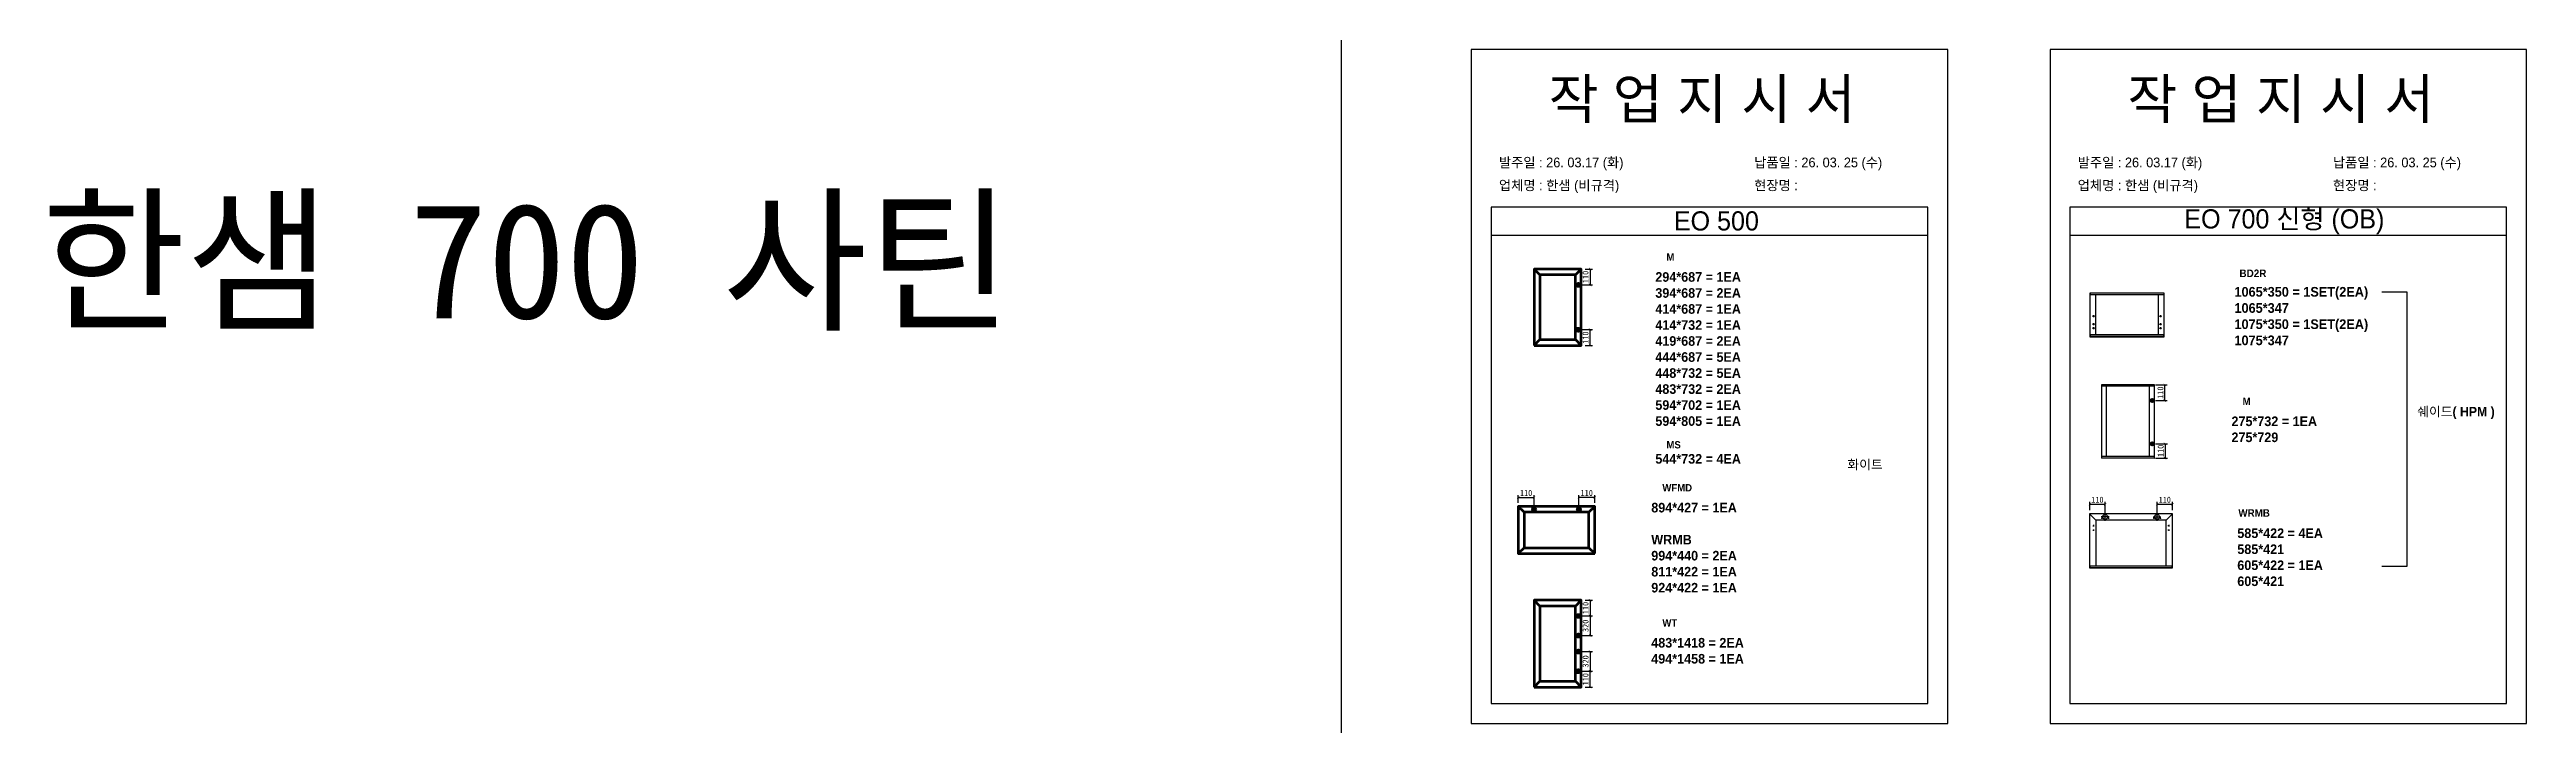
# Model space of a CAD drawing. Header units: millimetres. Extents: x -44117 to 256353, y -2095463 to 65325.
# Drawn here: x 104930 to 115227, y -792530 to -789729 of the extents above; entities that cross this region are included whole.
import ezdxf

# ---------------------------------------------------------------- set-up
doc = ezdxf.new("R2010")
doc.units = ezdxf.units.MM
doc.header["$LTSCALE"] = 10
doc.layers.add('Layer1', color=7, linetype='Continuous', lineweight=70)
doc.styles.add('MtX_Gulim', font='')
doc.styles.get('MtX_Gulim').set_extended_font_data('Gulim', bold=True)
doc.dimstyles.new('ISO-25', dxfattribs={"dimtxt": 2.5, "dimasz": 2.5, "dimexe": 1, "dimexo": 1, "dimtad": 1, "dimtxsty": 'Standard', "dimblk": 'ARCHTICK', "dimcen": 2.5, "dimadec": 0, "dimazin": 0, "dimtfac": 1, "dimtmove": 0, "dimatfit": 3, "dimfxl": 0, "dimarcsym": 0})

msp = doc.modelspace()

# ---------------------------------------------------------------- texts
at = {"linetype": 'Continuous', "style": 'MtX_Gulim'}
for s, height, p in [('M', 30.31593, (111651.43461, -790606.6086)), ('BD2R', 31.421769, (114033.53201, -790674.66697)), ('M', 30.31593, (114046.52577, -791206.48575)), ('MS', 30.315933, (111651.43461, -791386.77871)), ('WFMD', 30.315933, (111634.51234, -791565.38337)), ('WRMB', 31.09714, (114029.02761, -791670.62753)), ('WT', 30.315933, (111634.51234, -792126.97917))]:
    msp.add_text(s, height=height, dxfattribs=at).set_placement(p)
at = {"attachment_point": 1}
for s, width, gutter_width, heights, insert, char_height in [('{\\fGulim|b0|i0|c129|p50;작 업 지 시 서}', 3898.9872873, 14.7362, [-183.72574], (111161.63191, -789851.62545), 165.0454901), ('{\\fGulim|b0|i0|c129|p50;작 업 지 시 서}', 3898.9872873, 14.7362, [-183.72574], (113567.67096, -789851.62545), 165.0454901), ('\\pt11;{\\fGulim|b0|i0|c129|p50;발주일 : 26. 03.17 (화)}', 3898.9872873, 14.7362, [40.67678], (110955.07824, -790177.85015), 40.4361451), ('{\\fGulim|b0|i0|c129|p50;납품일 : 26. 03. 25 (수)}', 3898.9872873, 14.7362, [41.36774], (112016.05901, -790177.85015), 40.4361451), ('\\pt11;{\\fGulim|b0|i0|c129|p50;발주일 : 26. 03.17 (화)}', 3898.9872873, 14.7362, [40.67678], (113361.11729, -790177.85015), 40.4361451), ('{\\fGulim|b0|i0|c129|p50;납품일 : 26. 03. 25 (수)}', 3898.9872873, 14.7362, [41.36774], (114422.09805, -790177.85015), 40.4361451), ('{\\fGulim|b0|i0|c129|p50;업체명 : 한샘 (비규격)}', 3898.9872873, 14.7362, [42.57324], (110955.07824, -790272.93542), 40.4361451), ('{\\fGulim|b0|i0|c129|p50;현장명 :  }', 3898.9872873, 14.7362, [45.12049], (112016.05901, -790272.93542), 40.4361451), ('{\\fGulim|b0|i0|c129|p50;업체명 : 한샘 (비규격)}', 3898.9872873, 14.7362, [42.57324], (113361.11729, -790272.93542), 40.4361451), ('{\\fGulim|b0|i0|c129|p50;현장명 :  }', 3898.9872873, 14.7362, [45.12049], (114422.09805, -790272.93542), 40.4361451), ('{\\f굴림|b0|i0|c129|p50;한샘} 700 {\\f굴림|b0|i0|c129|p50;사틴}', 5072.1082947, 2395.6482, [-533.35869], (104895.62473, -790366.81646), 479.1296392), ('{\\fGulim|b0|i0|c129|p50;EO 700 신형 (OB)}', 1882.7812357, 7.11596, [-100.28675], (113804.38298, -790392.74346), 79.6987856), ('{\\fGulim|b0|i0|c129|p50;EO 500}', 1882.7812357, 7.11596, [-81.71513], (111682.17465, -790401.1637), 79.6987856), ('{\\f굴림|b1|i0|c129|p50;294*687 = 1EA\\P394*687 = 2EA\\P414*687 = 1EA\\P414*732 = 1EA\\P419*687 = 2EA\\P444*687 = 5EA\\P448*732 = 5EA\\P483*732 = 2EA\\P594*702 = 1EA\\P594*805 = 1EA}', 12072.7918459, 155.2668, [-640.97726], (111605.23739, -790654.0892), 39.9257485), ('{\\f굴림|b1|i0|c129|p50;1065*350 = 1SET(2EA)\\P\\C1;1065*347\\P\\C256;1075*350 = 1SET(2EA)\\P\\C1;1075*347}', 12198.822037, 156.88766, [-252.46106], (114012.70884, -790715.62544), 40.342541), ('{\\f굴림|b1|i0|c129|p50;쉐이드( HPM )}', 11769.5052121, 151.36626, [-48.75641], (114772.68455, -791214.25377), 38.9227538), ('{\\f굴림|b1|i0|c129|p50;275*732 = 1EA\\P\\C1;275*729}', 12072.7918459, 155.2668, [-107.63052], (114000.32855, -791253.96635), 39.9257485), ('{\\f굴림|b1|i0|c129|p50;544*732 = 4EA}', 12072.7918459, 155.2668, [-41.14042], (111605.23739, -791410.14287), 39.9257485), ('{\\f굴림|b1|i0|c129|p50;화이트}', 11769.5052121, 151.36626, [-43.2475], (112403.8756, -791434.18983), 38.9227538), ('{\\f굴림|b1|i0|c129|p50;894*427 = 1EA\\P\\PWRMB\\P994*440 = 2EA\\P811*422 = 1EA\\P924*422 = 1EA}', 12072.7918459, 155.2668, [-374.3303], (111588.31512, -791612.86397), 39.9257485), ('{\\f굴림|b1|i0|c129|p50;585*422 = 4EA\\P\\C1;585*421\\P\\C256;605*422 = 1EA\\P\\C1;605*421}', 12072.7918459, 155.2668, [-240.98041], (114024.5868, -791719.19508), 39.9257485), ('{\\f굴림|b1|i0|c129|p50;483*1418 = 2EA\\P494*1458 = 1EA}', 12072.7918459, 155.2668, [-107.78896], (111588.31512, -792174.45977), 39.9257485)]:
    msp.add_mtext_dynamic_manual_height_columns(s, width=width, gutter_width=gutter_width, heights=heights, dxfattribs=dict(at, insert=insert, char_height=char_height))

# ---------------------------------------------------------------- blocks, each defined once
blk = doc.blocks.new('_ArchTick')
at = {"color": 0, "linetype": 'ByBlock', "const_width": 0.15}
blk.add_lwpolyline([(-0.5, -0.5), (0.5, 0.5)], dxfattribs=at)
blk = doc.blocks.new('*D5189')
at = {"color": 0, "lineweight": -2}
for p, q in [((111035, -791613), (111035, -791581)), ((111035, -791591), (111101, -791591)), ((111101, -791625), (111101, -791581))]:
    blk.add_line(p, q, dxfattribs=at)
at = {"layer": 'Defpoints', "color": 0}
for p in [(111035, -791628), (111101, -791591), (111101, -791640)]:
    blk.add_point(p, dxfattribs=at)
at = {"color": 0, "lineweight": -2, "xscale": 10, "yscale": 10, "zscale": 10, "rotation": 180}
blk.add_blockref('_ArchTick', (111035, -791591), dxfattribs=at)
at = {"color": 0, "lineweight": -2, "xscale": 10, "yscale": 10, "zscale": 10}
blk.add_blockref('_ArchTick', (111101, -791591), dxfattribs=at)
at = {"color": 0, "insert": (111068, -791572), "char_height": 25, "attachment_point": 5}
blk.add_mtext('110', dxfattribs=at)
blk = doc.blocks.new('*D5190')
at = {"color": 0, "lineweight": -2}
for p, q in [((111287, -791625), (111287, -791581)), ((111353, -791591), (111287, -791591)), ((111353, -791613), (111353, -791581))]:
    blk.add_line(p, q, dxfattribs=at)
at = {"layer": 'Defpoints', "color": 0}
for p in [(111287, -791591), (111353, -791628), (111287, -791640)]:
    blk.add_point(p, dxfattribs=at)
at = {"color": 0, "lineweight": -2, "xscale": 10, "yscale": 10, "zscale": 10, "rotation": 180}
blk.add_blockref('_ArchTick', (111287, -791591), dxfattribs=at)
at = {"color": 0, "lineweight": -2, "xscale": 10, "yscale": 10, "zscale": 10}
blk.add_blockref('_ArchTick', (111353, -791591), dxfattribs=at)
at = {"color": 0, "insert": (111320, -791572), "char_height": 25, "attachment_point": 5}
blk.add_mtext('110', dxfattribs=at)
blk = doc.blocks.new('*D5191')
at = {"color": 0, "lineweight": -2}
for p, q in [((111313, -790641), (111344, -790641)), ((111334, -790641), (111334, -790707)), ((111300, -790707), (111344, -790707))]:
    blk.add_line(p, q, dxfattribs=at)
at = {"layer": 'Defpoints', "color": 0}
for p in [(111298, -790641), (111285, -790707), (111334, -790707)]:
    blk.add_point(p, dxfattribs=at)
at = {"color": 0, "lineweight": -2, "xscale": 10, "yscale": 10, "zscale": 10}
for p, rotation in [((111334, -790641), 90), ((111334, -790707), 270)]:
    blk.add_blockref('_ArchTick', p, dxfattribs=dict(at, rotation=rotation))
at = {"color": 0, "insert": (111315, -790674), "char_height": 25, "attachment_point": 5, "rotation": 90}
blk.add_mtext('110', dxfattribs=at)
blk = doc.blocks.new('*D5192')
at = {"color": 0, "lineweight": -2}
for p, q in [((111300, -790893), (111344, -790893)), ((111334, -790959), (111334, -790893)), ((111313, -790959), (111344, -790959))]:
    blk.add_line(p, q, dxfattribs=at)
at = {"layer": 'Defpoints', "color": 0}
for p in [(111285, -790893), (111334, -790893), (111298, -790959)]:
    blk.add_point(p, dxfattribs=at)
at = {"color": 0, "lineweight": -2, "xscale": 10, "yscale": 10, "zscale": 10}
for p, rotation in [((111334, -790893), 90), ((111334, -790959), 270)]:
    blk.add_blockref('_ArchTick', p, dxfattribs=dict(at, rotation=rotation))
at = {"color": 0, "insert": (111315, -790926), "char_height": 25, "attachment_point": 5, "rotation": 90}
blk.add_mtext('110', dxfattribs=at)
blk = doc.blocks.new('*D5193')
at = {"color": 0, "lineweight": -2}
for p, q in [((111313, -792018), (111344, -792018)), ((111334, -792018), (111334, -792083)), ((111300, -792083), (111344, -792083))]:
    blk.add_line(p, q, dxfattribs=at)
at = {"layer": 'Defpoints', "color": 0}
for p in [(111298, -792018), (111285, -792083), (111334, -792083)]:
    blk.add_point(p, dxfattribs=at)
at = {"color": 0, "lineweight": -2, "xscale": 10, "yscale": 10, "zscale": 10}
for p, rotation in [((111334, -792018), 90), ((111334, -792083), 270)]:
    blk.add_blockref('_ArchTick', p, dxfattribs=dict(at, rotation=rotation))
at = {"color": 0, "insert": (111315, -792050), "char_height": 25, "attachment_point": 5, "rotation": 90}
blk.add_mtext('110', dxfattribs=at)
blk = doc.blocks.new('*D5194')
at = {"color": 0, "lineweight": -2}
for p, q in [((111300, -792313), (111344, -792313)), ((111334, -792379), (111334, -792313)), ((111313, -792379), (111344, -792379))]:
    blk.add_line(p, q, dxfattribs=at)
at = {"layer": 'Defpoints', "color": 0}
for p in [(111285, -792313), (111334, -792313), (111298, -792379)]:
    blk.add_point(p, dxfattribs=at)
at = {"color": 0, "lineweight": -2, "xscale": 10, "yscale": 10, "zscale": 10}
for p, rotation in [((111334, -792313), 90), ((111334, -792379), 270)]:
    blk.add_blockref('_ArchTick', p, dxfattribs=dict(at, rotation=rotation))
at = {"color": 0, "insert": (111315, -792346), "char_height": 25, "attachment_point": 5, "rotation": 90}
blk.add_mtext('110', dxfattribs=at)
blk = doc.blocks.new('*D5195')
at = {"color": 0, "lineweight": -2}
for p, q in [((111300, -792083), (111344, -792083)), ((111334, -792083), (111334, -792165)), ((111300, -792165), (111344, -792165))]:
    blk.add_line(p, q, dxfattribs=at)
at = {"layer": 'Defpoints', "color": 0}
for p in [(111285, -792083), (111285, -792165), (111334, -792165)]:
    blk.add_point(p, dxfattribs=at)
at = {"color": 0, "lineweight": -2, "xscale": 10, "yscale": 10, "zscale": 10}
for p, rotation in [((111334, -792083), 90), ((111334, -792165), 270)]:
    blk.add_blockref('_ArchTick', p, dxfattribs=dict(at, rotation=rotation))
at = {"color": 0, "insert": (111315, -792124), "char_height": 25, "attachment_point": 5, "rotation": 90}
blk.add_mtext('320', dxfattribs=at)
blk = doc.blocks.new('*D5196')
at = {"color": 0, "lineweight": -2}
for p, q in [((111300, -792231), (111344, -792231)), ((111334, -792231), (111334, -792313)), ((111300, -792313), (111344, -792313))]:
    blk.add_line(p, q, dxfattribs=at)
at = {"layer": 'Defpoints', "color": 0}
for p in [(111285, -792231), (111285, -792313), (111334, -792313)]:
    blk.add_point(p, dxfattribs=at)
at = {"color": 0, "lineweight": -2, "xscale": 10, "yscale": 10, "zscale": 10}
for p, rotation in [((111334, -792231), 90), ((111334, -792313), 270)]:
    blk.add_blockref('_ArchTick', p, dxfattribs=dict(at, rotation=rotation))
at = {"color": 0, "insert": (111315, -792272), "char_height": 25, "attachment_point": 5, "rotation": 90}
blk.add_mtext('320', dxfattribs=at)
blk = doc.blocks.new('*D5197')
at = {"color": 0, "lineweight": -2}
for p, q in [((113685, -791122), (113733, -791122)), ((113685, -791188), (113733, -791188)), ((113723, -791188), (113723, -791122))]:
    blk.add_line(p, q, dxfattribs=at)
at = {"layer": 'Defpoints', "color": 0}
for p in [(113670, -791122), (113670, -791188), (113723, -791122)]:
    blk.add_point(p, dxfattribs=at)
at = {"color": 0, "lineweight": -2, "xscale": 10, "yscale": 10, "zscale": 10}
for p, rotation in [((113723, -791122), 90), ((113723, -791188), 270)]:
    blk.add_blockref('_ArchTick', p, dxfattribs=dict(at, rotation=rotation))
at = {"color": 0, "insert": (113705, -791155), "char_height": 25, "attachment_point": 5, "rotation": 90}
blk.add_mtext('110', dxfattribs=at)
blk = doc.blocks.new('*D5198')
at = {"color": 0, "lineweight": -2}
for p, q in [((113685, -791368), (113734, -791368)), ((113724, -791368), (113724, -791427)), ((113685, -791427), (113734, -791427))]:
    blk.add_line(p, q, dxfattribs=at)
at = {"layer": 'Defpoints', "color": 0}
for p in [(113670, -791368), (113670, -791427), (113724, -791427)]:
    blk.add_point(p, dxfattribs=at)
at = {"color": 0, "lineweight": -2, "xscale": 10, "yscale": 10, "zscale": 10}
for p, rotation in [((113724, -791368), 90), ((113724, -791427), 270)]:
    blk.add_blockref('_ArchTick', p, dxfattribs=dict(at, rotation=rotation))
at = {"color": 0, "insert": (113706, -791397), "char_height": 25, "attachment_point": 5, "rotation": 90}
blk.add_mtext('110', dxfattribs=at)
blk = doc.blocks.new('*D5199')
at = {"color": 0, "lineweight": -2}
for p, q in [((113411, -791643), (113411, -791609)), ((113411, -791619), (113475, -791619)), ((113475, -791656), (113475, -791609))]:
    blk.add_line(p, q, dxfattribs=at)
at = {"layer": 'Defpoints', "color": 0}
for p in [(113475, -791619), (113411, -791658), (113475, -791671)]:
    blk.add_point(p, dxfattribs=at)
at = {"color": 0, "lineweight": -2, "xscale": 10, "yscale": 10, "zscale": 10, "rotation": 180}
blk.add_blockref('_ArchTick', (113411, -791619), dxfattribs=at)
at = {"color": 0, "lineweight": -2, "xscale": 10, "yscale": 10, "zscale": 10}
blk.add_blockref('_ArchTick', (113475, -791619), dxfattribs=at)
at = {"color": 0, "insert": (113443, -791600), "char_height": 25, "attachment_point": 5}
blk.add_mtext('110', dxfattribs=at)
blk = doc.blocks.new('*D5200')
at = {"color": 0, "lineweight": -2}
for p, q in [((113691, -791656), (113691, -791609)), ((113691, -791619), (113755, -791619)), ((113755, -791643), (113755, -791609))]:
    blk.add_line(p, q, dxfattribs=at)
at = {"layer": 'Defpoints', "color": 0}
for p in [(113755, -791619), (113691, -791671), (113755, -791658)]:
    blk.add_point(p, dxfattribs=at)
at = {"color": 0, "lineweight": -2, "xscale": 10, "yscale": 10, "zscale": 10, "rotation": 180}
blk.add_blockref('_ArchTick', (113691, -791619), dxfattribs=at)
at = {"color": 0, "lineweight": -2, "xscale": 10, "yscale": 10, "zscale": 10}
blk.add_blockref('_ArchTick', (113755, -791619), dxfattribs=at)
at = {"color": 0, "insert": (113723, -791600), "char_height": 25, "attachment_point": 5}
blk.add_mtext('110', dxfattribs=at)

# ---------------------------------------------------------------- dimensions: what is measured, and where the dimension line sits
for base, p1, p2, angle, text, picture, middle in [((111334.14245, -790706.9855), (111297.50014, -790641.2369), (111284.9622, -790706.9855), 90, '110', '*D5191', (111315.39245, -790674.1112)), ((111334.14245, -790893.45981), (111297.50014, -790959.20841), (111284.9622, -790893.45981), 270, '110', '*D5192', (111315.39245, -790926.33411)), ((113723.4902, -791121.82877), (113670.30509, -791187.50656), (113670.30509, -791121.82877), 90, '110', '*D5197', (113704.7402, -791154.66767)), ((113724.34086, -791427.28599), (113670.30509, -791367.61432), (113670.30509, -791427.28599), 90, '110', '*D5198', (113705.59086, -791397.45015)), ((111100.9048, -791591.03591), (111035.1562, -791627.67822), (111100.9048, -791640.21616), 180, '110', '*D5189', (111068.0305, -791572.28591)), ((111334.14245, -792083.35853), (111297.50014, -792017.60993), (111284.9622, -792083.35853), 90, '110', '*D5193', (111315.39245, -792050.48423)), ((111334.14245, -792164.67852), (111284.9622, -792083.35853), (111284.9622, -792164.67852), 90, '320', '*D5195', (111315.39245, -792124.01852)), ((111334.14245, -792312.79953), (111284.9622, -792231.29756), (111284.9622, -792312.79953), 90, '320', '*D5196', (111315.39245, -792272.04855)), ((111334.14245, -792312.79953), (111297.50014, -792378.54813), (111284.9622, -792312.79953), 270, '110', '*D5194', (111315.39245, -792345.67383))]:
    dim = msp.add_linear_dim(base=base, p1=p1, p2=p2, angle=angle, text=text, dimstyle='ISO-25', override={"dimscale": 10, "dimasz": 1, "dimexo": 1.5, "dimtxsty": 'Standard'})
    dim.commit()
    dim.dimension.update_dxf_attribs({"geometry": picture, "text_midpoint": middle})
for base, p1, p2, picture, middle in [((111287.3791, -791591.03591), (111353.1277, -791627.67822), (111287.3791, -791640.21616), '*D5190', (111320.2534, -791572.28591)), ((113475.28112, -791618.90651), (113410.76107, -791658.48691), (113475.28112, -791671.21334), '*D5199', (113443.02109, -791600.15651)), ((113755.35094, -791618.90651), (113690.8309, -791671.21334), (113755.35094, -791658.48691), '*D5200', (113723.09092, -791600.15651))]:
    dim = msp.add_linear_dim(base=base, p1=p1, p2=p2, text='110', dimstyle='ISO-25', override={"dimscale": 10, "dimasz": 1, "dimexo": 1.5, "dimtxsty": 'Standard'})
    dim.commit()
    dim.dimension.update_dxf_attribs({"geometry": picture, "text_midpoint": middle})

# ---------------------------------------------------------------- linework, layer by layer
for p, q in [((112738.04433, -790383.31621), (110922.54394, -790383.31621)), ((115144.08338, -790383.31621), (113328.58299, -790383.31621)), ((112738.04433, -790501.20585), (110922.54394, -790501.20585)), ((115144.08338, -790501.20585), (113328.58299, -790501.20585)), ((113411.87956, -790741.28426), (113411.87956, -790922.1562)), ((113720.24289, -790741.7507), (113411.87956, -790741.7507)), ((113720.24289, -790748.799), (113411.87956, -790748.799)), ((113719.98376, -790741.02513), (113412.13869, -790741.02513)), ((113413.1752, -790741.02513), (113413.1752, -790748.799)), ((113435.20116, -790748.799), (113435.20116, -790914.64146)), ((113696.92129, -790914.64146), (113696.92129, -790748.799)), ((113718.94724, -790741.02513), (113718.94724, -790748.799)), ((113720.24289, -790922.1562), (113720.24289, -790741.28426)), ((113430.92553, -790837.42107), (113422.37428, -790837.42107)), ((113430.92553, -790870.58956), (113422.37428, -790870.58956)), ((113430.92553, -790887.17381), (113422.37428, -790887.17381)), ((113426.6499, -790833.14544), (113426.6499, -790841.69669)), ((113426.6499, -790866.31393), (113426.6499, -790874.86518)), ((113426.6499, -790882.89818), (113426.6499, -790891.44943)), ((113701.19692, -790837.42107), (113709.74817, -790837.42107)), ((113701.19692, -790870.58956), (113709.74817, -790870.58956)), ((113701.19692, -790887.17381), (113709.74817, -790887.17381)), ((113705.47254, -790833.14544), (113705.47254, -790841.69669)), ((113705.47254, -790866.31393), (113705.47254, -790874.86518)), ((113705.47254, -790882.89818), (113705.47254, -790891.44943)), ((113720.24289, -790914.64146), (113411.87956, -790914.64146)), ((113720.24289, -790921.68977), (113411.87956, -790921.68977)), ((113412.13869, -790922.41533), (113719.98376, -790922.41533)), ((113413.1752, -790914.64146), (113413.1752, -790922.41533)), ((113718.94724, -790922.41533), (113718.94724, -790914.64146)), ((113459.87749, -791122.04821), (113459.87749, -791427.06654)), ((113679.79589, -791122.4432), (113459.87749, -791122.4432)), ((113679.79589, -791128.4119), (113459.87749, -791128.4119)), ((113679.57645, -791121.82877), (113460.09693, -791121.82877)), ((113479.40745, -791127.97303), (113479.40745, -791420.70286)), ((113660.0465, -791420.70286), (113660.0465, -791128.4119)), ((113678.6987, -791128.4119), (113678.6987, -791121.82877)), ((113679.79589, -791427.06654), (113679.79589, -791122.04821)), ((113679.79589, -791420.70286), (113459.87749, -791420.70286)), ((113679.79589, -791426.67156), (113459.87749, -791426.67156)), ((113460.97468, -791427.28599), (113460.97468, -791420.70286)), ((113678.6987, -791420.70286), (113678.6987, -791427.28599)), ((113679.57645, -791427.28599), (113460.09693, -791427.28599)), ((113410.4651, -791658.48691), (113410.4651, -791882.82723)), ((113436.80586, -791684.82766), (113410.55179, -791658.27763)), ((113755.35094, -791658.19094), (113410.76107, -791658.19094)), ((113423.78347, -791707.91281), (113429.70274, -791707.91281)), ((113423.78347, -791726.85447), (113429.70274, -791726.85447)), ((113426.7431, -791704.95317), (113426.7431, -791710.87244)), ((113426.7431, -791723.89484), (113426.7431, -791729.81411)), ((113436.80586, -791684.82766), (113436.80586, -791874.83622)), ((113729.30615, -791684.82766), (113436.80586, -791684.82766)), ((113491.42454, -791671.21334), (113459.1377, -791671.21334)), ((113464.33047, -791677.13261), (113459.59505, -791677.13261)), ((113461.96276, -791674.7649), (113461.96276, -791679.50031)), ((113475.28111, -791687.35675), (113475.28111, -791655.06992)), ((113490.96718, -791677.13261), (113486.23176, -791677.13261)), ((113488.59947, -791674.7649), (113488.59947, -791679.50031)), ((113674.68748, -791671.21334), (113706.97431, -791671.21334)), ((113679.88026, -791677.13261), (113675.14484, -791677.13261)), ((113677.51255, -791674.7649), (113677.51255, -791679.50031)), ((113690.8309, -791687.35675), (113690.8309, -791655.06992)), ((113706.51697, -791677.13261), (113701.78155, -791677.13261)), ((113704.14926, -791674.7649), (113704.14926, -791679.50031)), ((113729.30615, -791684.82766), (113755.56022, -791658.27763)), ((113729.30615, -791874.24429), (113729.30615, -791684.82766)), ((113742.32855, -791707.91281), (113736.40928, -791707.91281)), ((113742.32855, -791726.85447), (113736.40928, -791726.85447)), ((113739.36892, -791704.95317), (113739.36892, -791710.87244)), ((113739.36892, -791723.89484), (113739.36892, -791729.81411)), ((113755.6469, -791882.82723), (113755.6469, -791658.48691)), ((113410.4651, -791874.24429), (113755.6469, -791874.24429)), ((113410.4651, -791882.2945), (113755.35094, -791882.2945)), ((113410.76107, -791883.1232), (113755.35094, -791883.1232)), ((113411.94492, -791874.24429), (113411.94492, -791883.1232)), ((113754.16709, -791883.1232), (113754.16709, -791874.24429))]:
    msp.add_line(p, q)
at = {"color": 1}
for p in [(110300.49669, 21924.9366), (110300.49669, 14161.07811), (110300.49669, 18584.38997), (110300.49669, 10820.53148), (110300.49669, 18627.87121), (110300.49669, 10864.01272), (110300.49669, 15287.32457), (110300.49669, 7523.46608), (110300.49669, 3746.75115), (110300.49669, 21924.9366), (110300.49669, 14161.07811), (110300.49669, 18584.38997), (110300.49669, 10820.53148), (110300.49669, 18627.87121), (110300.49669, 10864.01272), (110300.49669, 15287.32457), (110300.49669, 7523.46608), (110300.49669, 3746.75115), (110300.49669, 21924.9366), (110300.49669, 14161.07811), (110300.49669, 18584.38997), (110300.49669, 10820.53148), (110300.49669, 18627.87121), (110300.49669, 10864.01272), (110300.49669, 15287.32457), (110300.49669, 7523.46608), (110300.49669, 3746.75115), (110300.49669, 21924.9366), (110300.49669, 14161.07811), (110300.49669, 18584.38997), (110300.49669, 10820.53148), (110300.49669, 18627.87121), (110300.49669, 10864.01272), (110300.49669, 15287.32457), (110300.49669, 7523.46608), (110300.49669, 3746.75115), (110300.49669, 21924.9366), (110300.49669, 14161.07811), (110300.49669, 18584.38997), (110300.49669, 10820.53148), (110300.49669, 18627.87121), (110300.49669, 10864.01272), (110300.49669, 15287.32457), (110300.49669, 7523.46608), (110300.49669, 3746.75115), (110300.49669, 21924.9366), (110300.49669, 14161.07811), (110300.49669, 18584.38997), (110300.49669, 10820.53148), (110300.49669, 18627.87121), (110300.49669, 10864.01272), (110300.49669, 15287.32457), (110300.49669, 7523.46608), (110300.49669, 3746.75115), (110300.49669, 21924.9366), (110300.49669, 14161.07811), (110300.49669, 18584.38997), (110300.49669, 10820.53148), (110300.49669, 18627.87121), (110300.49669, 10864.01272), (110300.49669, 15287.32457), (110300.49669, 7523.46608), (110300.49669, 3746.75115), (110300.49669, 21924.9366), (110300.49669, 14161.07811), (110300.49669, 18584.38997), (110300.49669, 10820.53148), (110300.49669, 18627.87121), (110300.49669, 10864.01272), (110300.49669, 15287.32457), (110300.49669, 7523.46608), (110300.49669, 3746.75115), (110300.49669, 21924.9366), (110300.49669, 14161.07811), (110300.49669, 18584.38997), (110300.49669, 10820.53148), (110300.49669, 18627.87121), (110300.49669, 10864.01272), (110300.49669, 15287.32457), (110300.49669, 7523.46608), (110300.49669, 3746.75115), (110300.49669, 21924.9366), (110300.49669, 14161.07811), (110300.49669, 18584.38997), (110300.49669, 10820.53148), (110300.49669, 18627.87121), (110300.49669, 10864.01272), (110300.49669, 15287.32457), (110300.49669, 7523.46608), (110300.49669, 3746.75115), (110300.49669, 12702.87182), (110300.49669, 4939.01333), (110300.49669, 9362.32519), (110300.49669, 1598.4667), (110300.49669, 9405.80642), (110300.49669, 1641.94794), (110300.49669, 6065.25979), (110300.49669, -1698.5987), (110300.49669, -5475.31363), (110300.49669, 12702.87182), (110300.49669, 4939.01333), (110300.49669, 9362.32519), (110300.49669, 1598.4667), (110300.49669, 9405.80642), (110300.49669, 1641.94794), (110300.49669, 6065.25979), (110300.49669, -1698.5987), (110300.49669, -5475.31363), (110300.49669, 12702.87182), (110300.49669, 4939.01333), (110300.49669, 9362.32519), (110300.49669, 1598.4667), (110300.49669, 9405.80642), (110300.49669, 1641.94794), (110300.49669, 6065.25979), (110300.49669, -1698.5987), (110300.49669, -5475.31363), (110300.49669, 12702.87182), (110300.49669, 4939.01333), (110300.49669, 9362.32519), (110300.49669, 1598.4667), (110300.49669, 9405.80642), (110300.49669, 1641.94794), (110300.49669, 6065.25979), (110300.49669, -1698.5987), (110300.49669, -5475.31363), (110300.49669, 12702.87182), (110300.49669, 4939.01333), (110300.49669, 9362.32519), (110300.49669, 1598.4667), (110300.49669, 9405.80642), (110300.49669, 1641.94794), (110300.49669, 6065.25979), (110300.49669, -1698.5987), (110300.49669, -5475.31363)]:
    msp.add_xline(p, (0, 1), dxfattribs=at)
for points in [[(110840.0212, -792529.88639), (112820.56708, -792529.88639), (112820.56708, -789728.82865), (110840.0212, -789728.82865)], [(113246.06025, -792529.88639), (115226.60613, -792529.88639), (115226.60613, -789728.82865), (113246.06025, -789728.82865)]]:
    msp.add_lwpolyline(points, close=True)
for points in [[(110922.54394, -790383.31621), (110922.54394, -792447.36365), (112738.04433, -792447.36365), (112738.04433, -790383.31621)], [(113328.58299, -790383.31621), (113328.58299, -792447.36365), (115144.08338, -792447.36365), (115144.08338, -790383.31621)], [(114625.71087, -790735.63963), (114728.72078, -790735.63963), (114728.72078, -791878.11317), (114625.71087, -791878.11317)]]:
    msp.add_lwpolyline(points)
for centre, radius in [((113426.6499, -790837.42107), 2.59129), ((113426.6499, -790870.58956), 2.59129), ((113426.6499, -790887.17381), 2.59129), ((113705.47254, -790837.42107), 2.59129), ((113705.47254, -790870.58956), 2.59129), ((113705.47254, -790887.17381), 2.59129), ((113426.7431, -791707.91281), 0.88789), ((113426.7431, -791726.85447), 0.88789), ((113461.96276, -791677.13261), 0.94708), ((113475.28111, -791671.21334), 10.35872), ((113488.59947, -791677.13261), 0.94708), ((113677.51255, -791677.13261), 0.94708), ((113690.8309, -791671.21334), 10.35872), ((113704.14926, -791677.13261), 0.94708), ((113739.36892, -791707.91281), 0.88789), ((113739.36892, -791726.85447), 0.88789)]:
    msp.add_circle(centre, radius)
for centre, radius, start, end in [((113412.13869, -790741.28426), 0.25913, 90, 180), ((113719.98376, -790741.28426), 0.25913, 0, 90), ((113412.13869, -790922.1562), 0.25913, 180, 270), ((113719.98376, -790922.1562), 0.25913, 270, 0), ((113679.57645, -791122.04821), 0.21944, 0, 90), ((113460.09693, -791427.06655), 0.21944, 180, 270), ((113679.57645, -791427.06655), 0.21944, 270, 0), ((113410.76107, -791658.48691), 0.29596, 90, 180), ((113755.35094, -791658.48691), 0.29596, 0, 90), ((113410.76107, -791882.82723), 0.29596, 180, 270), ((113755.35094, -791882.82723), 0.29596, 270, 0)]:
    msp.add_arc(centre, radius, start, end)
at = {"layer": 'Layer1'}
for p, q in [((111125.6498, -790665.78695), (111101.09975, -790641.2369)), ((111272.95009, -790665.78695), (111297.50014, -790641.2369)), ((111284.9622, -790696.781), (111284.9622, -790717.19)), ((111284.9622, -790903.66431), (111284.9622, -790883.2553)), ((111101.09975, -790959.20841), (111125.6498, -790934.65836)), ((111297.50014, -790959.20841), (111272.95009, -790934.65836)), ((111272.95009, -790934.65836), (111297.50014, -790959.20841)), ((113670.30509, -791179.41894), (113670.30509, -791195.59419)), ((113670.30509, -791375.70194), (113670.30509, -791359.52669)), ((111059.70625, -791652.22827), (111035.1562, -791627.67822)), ((111353.1277, -791627.67822), (111328.57765, -791652.22827)), ((111328.57765, -791652.22827), (111353.1277, -791627.67822)), ((111090.70029, -791640.21616), (111111.1093, -791640.21616)), ((111297.5836, -791640.21616), (111277.1746, -791640.21616)), ((111059.70625, -791799.52856), (111035.1562, -791824.07861)), ((111353.1277, -791824.07861), (111328.57765, -791799.52856)), ((111125.6498, -792042.15998), (111101.09975, -792017.60993)), ((111272.95009, -792042.15998), (111297.50014, -792017.60993)), ((111284.9622, -792073.15402), (111284.9622, -792093.56303)), ((111284.9622, -792154.47401), (111284.9622, -792174.88302)), ((111284.9622, -792221.09305), (111284.9622, -792241.50206)), ((111284.9622, -792323.00404), (111284.9622, -792302.59503)), ((111101.09975, -792378.54813), (111125.6498, -792353.99808)), ((111297.50014, -792378.54813), (111272.95009, -792353.99808)), ((111272.95009, -792353.99808), (111297.50014, -792378.54813))]:
    msp.add_line(p, q, dxfattribs=at)
for points in [[(111101.09975, -790959.20841), (111297.50014, -790959.20841), (111297.50014, -790641.2369), (111101.09975, -790641.2369)], [(111125.6498, -790934.65836), (111272.95009, -790934.65836), (111272.95009, -790665.78695), (111125.6498, -790665.78695)], [(111295.1667, -790706.9855), (111274.7577, -790706.9855)], [(111295.1667, -790893.45981), (111274.7577, -790893.45981)], [(113678.39271, -791187.50656), (113662.21746, -791187.50656)], [(113678.39271, -791367.61432), (113662.21746, -791367.61432)], [(111353.1277, -791824.07861), (111353.1277, -791627.67822), (111035.1562, -791627.67822), (111035.1562, -791824.07861)], [(111100.9048, -791630.01165), (111100.9048, -791650.42066)], [(111287.3791, -791630.01165), (111287.3791, -791650.42066)], [(111328.57765, -791799.52856), (111328.57765, -791652.22827), (111059.70625, -791652.22827), (111059.70625, -791799.52856)], [(111101.09975, -792378.54813), (111297.50014, -792378.54813), (111297.50014, -792017.60993), (111101.09975, -792017.60993)], [(111125.6498, -792353.99808), (111272.95009, -792353.99808), (111272.95009, -792042.15998), (111125.6498, -792042.15998)], [(111295.1667, -792083.35853), (111274.7577, -792083.35853)], [(111295.1667, -792164.67852), (111274.7577, -792164.67852)], [(111295.1667, -792231.29756), (111274.7577, -792231.29756)], [(111295.1667, -792312.79953), (111274.7577, -792312.79953)]]:
    msp.add_lwpolyline(points, close=True, dxfattribs=at)
for centre, radius in [((111284.9622, -790706.9855), 6.803), ((111284.9622, -790893.45981), 6.803), ((113670.30509, -791187.50656), 5.39175), ((113670.30509, -791367.61432), 5.39175), ((111100.9048, -791640.21616), 6.803), ((111287.3791, -791640.21616), 6.803), ((111284.9622, -792083.35853), 6.803), ((111284.9622, -792164.67852), 6.803), ((111284.9622, -792231.29756), 6.803), ((111284.9622, -792312.79953), 6.803)]:
    msp.add_circle(centre, radius, dxfattribs=at)

msp.set_redraw_order([(e.dxf.handle, doc.entitydb.next_handle()) for e in msp.query("TEXT MTEXT ATTDEF DIMENSION ARC_DIMENSION")])  # texts and dimensions are drawn at this point

doc.saveas('drawing.dxf')
